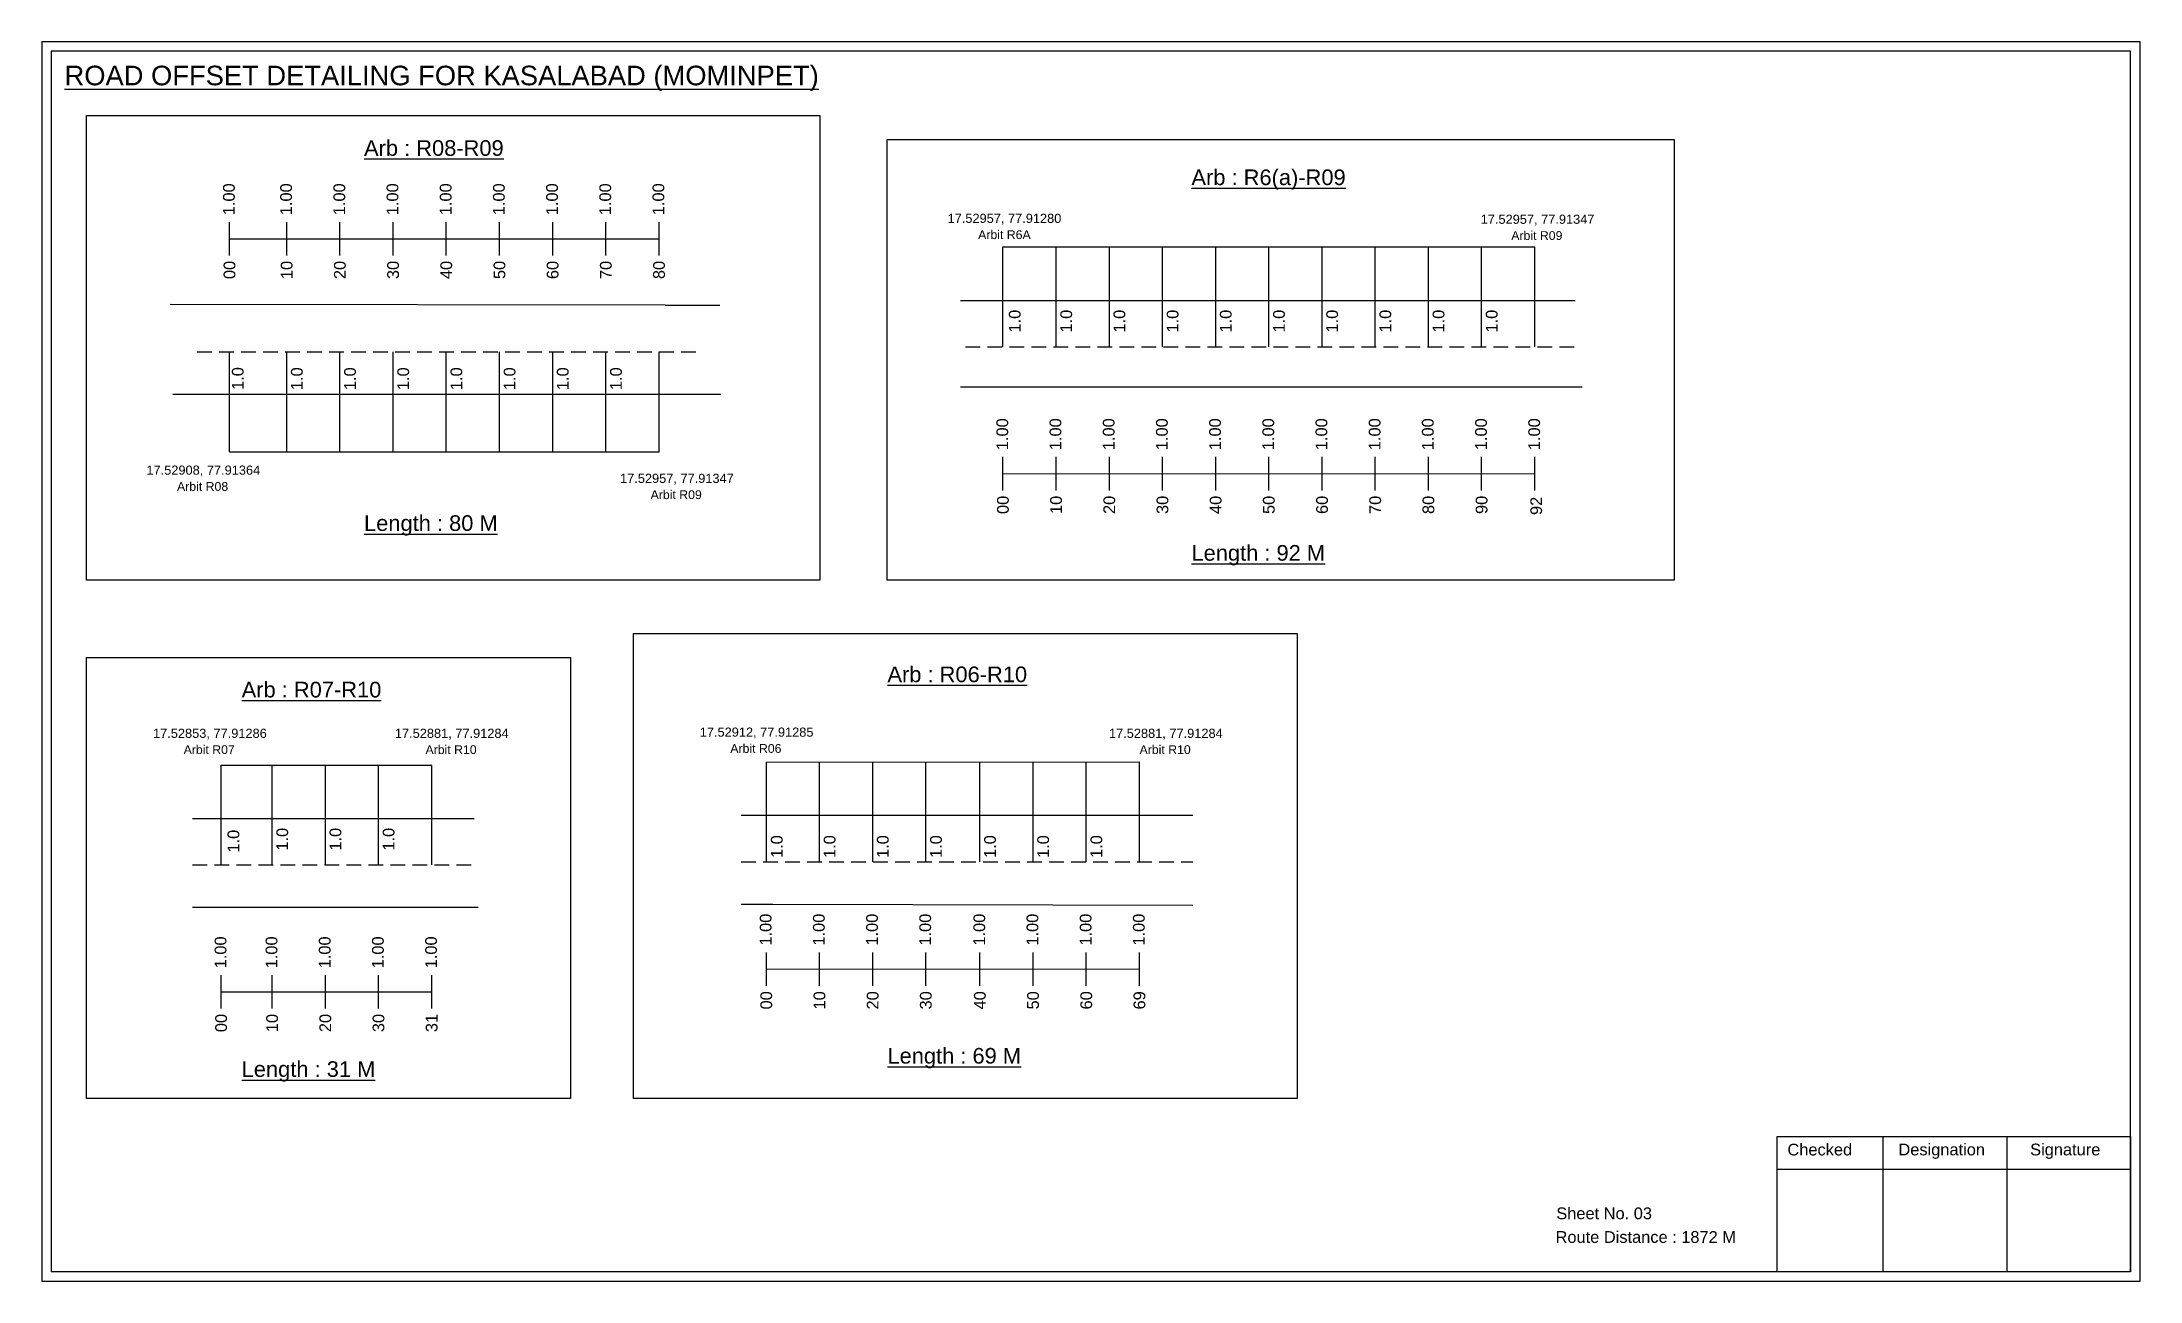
# Model space of a CAD drawing. Header units: inches. Extents: x 657 to 4707, y 164 to 1513.
# Drawn here: x 2759 to 3295, y 164 to 481 of the extents above; entities that cross this region are included whole.
import ezdxf

# ---------------------------------------------------------------- set-up
doc = ezdxf.new("R2010")
doc.units = ezdxf.units.IN
doc.header["$MEASUREMENT"] = 0
doc.linetypes.add('DASHED2', pattern=[0.375, 0.25, -0.125])
doc.layers.add('PDF_Geometry', color=7, linetype='Continuous')
doc.layers.add('PDF_Text', color=5, linetype='Continuous')
doc.styles.add('PDF Arial', font='arial.ttf')
doc.styles.get("Standard").update_dxf_attribs({"font": 'arial.ttf'})

msp = doc.modelspace()

# ---------------------------------------------------------------- texts
at = {"color": 242, "true_color": 0xcd2027}
for s, height, p in [('%%UROAD OFFSET DETAILING FOR KASALABAD (MOMINPET)', 5, (2764.78, 469.56)), ('%%UArb : R08-R09', 4, (2841.36, 451.52)), ('%%UArb : R6(a)-R09', 4, (3052.93, 444.04)), ('%%ULength : 80 M', 4, (2841.36, 355.65)), ('%%ULength : 92 M', 4, (3052.93, 348.04)), ('%%UArb : R07-R10', 4, (2810.07, 313.09)), ('%%UArb : R06-R10', 4, (2975.19, 316.99)), ('%%ULength : 31 M', 4, (2810.07, 216.09)), ('%%ULength : 69 M', 4, (2975.19, 219.49))]:
    msp.add_text(s, height=height, dxfattribs=at).set_placement(p)
at = {"color": 217, "true_color": 0x93278f}
for s, p in [('1.00', (2808.3, 436.34)), ('1.00', (2822.93, 436.34)), ('1.00', (2836.53, 436.34)), ('1.00', (2850.13, 436.34)), ('1.00', (2863.73, 436.34)), ('1.00', (2877.33, 436.34)), ('1.00', (2890.93, 436.34)), ('1.00', (2904.53, 436.34)), ('1.00', (2918.13, 436.34)), ('00', (2808.45, 420.02)), ('10', (2823.08, 420.02)), ('20', (2836.68, 420.02)), ('30', (2850.28, 420.02)), ('40', (2863.88, 420.02)), ('50', (2877.48, 420.02)), ('60', (2891.08, 420.02)), ('70', (2904.68, 420.02)), ('80', (2918.28, 420.02)), ('1.00', (3006.06, 376.29)), ('1.00', (3019.66, 376.29)), ('1.00', (3033.26, 376.29)), ('1.00', (3046.86, 376.29)), ('1.00', (3060.46, 376.29)), ('1.00', (3074.06, 376.29)), ('1.00', (3087.66, 376.29)), ('1.00', (3101.26, 376.29)), ('1.00', (3114.86, 376.29)), ('1.00', (3128.46, 376.29)), ('1.00', (3142.06, 376.29)), ('00', (3006.21, 359.97)), ('10', (3019.81, 359.97)), ('20', (3033.41, 359.97)), ('30', (3047.01, 359.97)), ('40', (3060.61, 359.97)), ('50', (3074.21, 359.97)), ('60', (3087.81, 359.97)), ('70', (3101.41, 359.97)), ('80', (3115.01, 359.97)), ('90', (3128.61, 359.97)), ('92', (3142.58, 359.72)), ('1.00', (2945.55, 249.65)), ('1.00', (2959.15, 249.65)), ('1.00', (2972.75, 249.65)), ('1.00', (2986.35, 249.65)), ('1.00', (3000.17, 249.65)), ('1.00', (3013.77, 249.65)), ('1.00', (3027.37, 249.65)), ('1.00', (3040.97, 249.65)), ('1.00', (2806.16, 243.85)), ('1.00', (2819.2, 243.85)), ('1.00', (2832.8, 243.85)), ('1.00', (2846.4, 243.85)), ('1.00', (2860, 243.85)), ('00', (2945.7, 233.33)), ('10', (2959.3, 233.33)), ('20', (2972.9, 233.33)), ('30', (2986.5, 233.33)), ('40', (3000.32, 233.33)), ('50', (3013.92, 233.33)), ('60', (3027.52, 233.33)), ('69', (3041.12, 233.33)), ('00', (2806.31, 227.53)), ('10', (2819.35, 227.53)), ('20', (2832.95, 227.53)), ('30', (2846.55, 227.53)), ('31', (2860.15, 227.53))]:
    msp.add_text(s, height=3, rotation=90, dxfattribs=at).set_placement(p)
at = {"color": 5}
for s, height, p in [('17.52957, 77.91280', 2.34, (2990.57, 434.38)), ('17.52957, 77.91347', 2.34, (3126.89, 434.15)), ('Arbit R6A', 2.246, (2998.39, 430.25)), ('Arbit R09', 2.246, (3134.71, 430.02)), ('17.52908, 77.91364', 2.34, (2785.72, 370.02)), ('17.52957, 77.91347', 2.34, (2906.82, 367.92)), ('Arbit R08', 2.246, (2793.54, 365.89)), ('Arbit R09', 2.246, (2914.64, 363.79)), ('17.52853, 77.91286', 2.34, (2787.41, 302.75)), ('Arbit R07', 2.246, (2795.23, 298.62)), ('17.52881, 77.91284', 2.34, (2849.25, 302.75)), ('Arbit R10', 2.246, (2857.07, 298.62)), ('17.52912, 77.91285', 2.34, (2927.2, 303.05)), ('Arbit R06', 2.246, (2935.02, 298.92)), ('17.52881, 77.91284', 2.34, (3031.84, 302.75)), ('Arbit R10', 2.246, (3039.66, 298.62))]:
    msp.add_text(s, height=height, dxfattribs=at).set_placement(p)
for p in [(3009.24, 406.36), (3022.4, 406.36), (3036, 406.36), (3049.6, 406.36), (3063.2, 406.36), (3076.8, 406.36), (3090.4, 406.36), (3104, 406.36), (3117.6, 406.36), (3131.2, 406.36), (2810.57, 391.69), (2825.67, 391.64), (2839.27, 391.64), (2852.87, 391.64), (2866.47, 391.64), (2880.07, 391.64), (2893.67, 391.64), (2907.27, 391.64), (2809.47, 273.43), (2821.94, 273.93), (2835.54, 273.93), (2849.14, 273.93), (2948.4, 272.05), (2961.9, 272.05), (2975.5, 272.05), (2989.1, 272.05), (3002.91, 272.05), (3016.51, 272.05), (3030.11, 272.05)]:
    msp.add_text('1.0', height=3, rotation=90).set_placement(p)
for s, p in [('Sheet No. 03', (3146.22, 179.72)), ('Route Distance : 1872 M', (3146.03, 173.67))]:
    msp.add_text(s, height=3).set_placement(p)
at = {"layer": 'PDF_Text', "color": 7, "attachment_point": 7, "style": 'PDF Arial'}
for s, insert, char_height in [('Checked', (3205.32, 195.97), 3.001), ('Designation', (3233.7, 195.13), 3.0006), ('Signature', (3267.38, 195.13), 3.001)]:
    msp.add_mtext(s, dxfattribs=dict(at, insert=insert, char_height=char_height))

# ---------------------------------------------------------------- linework, layer by layer
at = {"color": 217, "true_color": 0x93278f}
for p, q in [((2806.97, 426.05), (2806.97, 434.6)), ((2821.6, 426.05), (2821.6, 434.6)), ((2835.2, 426.05), (2835.2, 434.6)), ((2848.8, 426.05), (2848.8, 434.6)), ((2862.4, 426.05), (2862.4, 434.6)), ((2876, 426.05), (2876, 434.6)), ((2889.6, 426.05), (2889.6, 434.6)), ((2903.2, 426.05), (2903.2, 434.6)), ((2916.8, 426.05), (2916.8, 434.6)), ((2806.97, 430.33), (2916.8, 430.33)), ((3004.73, 365.99), (3004.73, 374.55)), ((3004.73, 370.26), (3140.73, 370.29)), ((3018.33, 365.99), (3018.33, 374.55)), ((3031.93, 365.99), (3031.93, 374.55)), ((3045.53, 365.99), (3045.53, 374.55)), ((3059.13, 365.99), (3059.13, 374.55)), ((3072.73, 365.99), (3072.73, 374.55)), ((3086.33, 365.99), (3086.33, 374.55)), ((3099.93, 365.99), (3099.93, 374.55)), ((3113.53, 365.99), (3113.53, 374.55)), ((3127.13, 365.99), (3127.13, 374.55)), ((3140.73, 365.99), (3140.73, 374.55)), ((2944.23, 239.36), (2944.23, 247.91)), ((2957.83, 239.36), (2957.83, 247.91)), ((2971.43, 239.36), (2971.43, 247.91)), ((2985.03, 239.36), (2985.03, 247.91)), ((2998.84, 239.36), (2998.84, 247.91)), ((3012.44, 239.36), (3012.44, 247.91)), ((3026.04, 239.36), (3026.04, 247.91)), ((3039.64, 239.36), (3039.64, 247.91)), ((2804.84, 233.56), (2804.84, 242.12)), ((2817.87, 233.56), (2817.87, 242.12)), ((2831.47, 233.56), (2831.47, 242.12)), ((2845.07, 233.56), (2845.07, 242.12)), ((2858.67, 233.56), (2858.67, 242.12)), ((2944.23, 243.63), (3039.64, 243.69)), ((2804.84, 237.83), (2858.67, 237.84))]:
    msp.add_line(p, q, dxfattribs=at)
at = {"color": 5}
for p, q in [((3004.73, 428.23), (3140.73, 428.23)), ((2806.97, 375.9), (2916.8, 375.9)), ((2804.84, 295.79), (2858.67, 295.79)), ((2944.23, 296.58), (3039.64, 296.59))]:
    msp.add_line(p, q, dxfattribs=at)
for p, q in [((3004.73, 402.69), (3004.73, 428.23)), ((3018.33, 402.69), (3018.33, 428.23)), ((3031.93, 402.69), (3031.93, 428.23)), ((3045.53, 402.69), (3045.53, 428.23)), ((3059.13, 402.69), (3059.13, 428.23)), ((3072.73, 402.69), (3072.73, 428.23)), ((3086.33, 402.69), (3086.33, 428.23)), ((3099.93, 402.69), (3099.93, 428.23)), ((3113.53, 402.69), (3113.53, 428.23)), ((3127.13, 402.69), (3127.13, 428.23)), ((3140.73, 402.69), (3140.73, 428.23)), ((2918.4, 413.32), (2791.79, 413.5)), ((2918.4, 413.32), (2932.35, 413.32)), ((2993.86, 414.57), (3151.01, 414.57)), ((2806.97, 375.9), (2806.97, 401.44)), ((2821.6, 375.9), (2821.6, 401.44)), ((2835.2, 375.9), (2835.2, 401.44)), ((2848.8, 375.9), (2848.8, 401.44)), ((2862.4, 375.9), (2862.4, 401.44)), ((2876, 375.9), (2876, 401.44)), ((2889.6, 375.9), (2889.6, 401.44)), ((2903.2, 375.9), (2903.2, 401.44)), ((2916.8, 375.9), (2916.8, 401.44)), ((3152.84, 392.39), (2993.86, 392.39)), ((2792.43, 390.64), (2918.4, 390.64)), ((2918.4, 390.64), (2932.6, 390.64)), ((2804.84, 270.26), (2804.84, 295.79)), ((2817.87, 270.26), (2817.87, 295.79)), ((2831.47, 270.26), (2831.47, 295.79)), ((2845.07, 270.26), (2845.07, 295.79)), ((2858.67, 270.26), (2858.67, 295.79)), ((2944.23, 271.05), (2944.23, 296.59)), ((2957.83, 271.05), (2957.83, 296.59)), ((2971.43, 271.05), (2971.43, 296.59)), ((2985.03, 271.05), (2985.03, 296.59)), ((2998.84, 271.05), (2998.84, 296.59)), ((3012.44, 271.05), (3012.44, 296.59)), ((3026.04, 271.05), (3026.04, 296.59)), ((3039.64, 271.05), (3039.64, 296.59)), ((2797.49, 282.14), (2869.52, 282.14)), ((3053.24, 282.93), (2937.82, 282.93)), ((2797.49, 259.46), (2870.52, 259.46)), ((2937.82, 260.25), (2945.88, 260.25)), ((2945.88, 260.25), (3053.24, 259.95))]:
    msp.add_line(p, q)
at = {"linetype": 'DASHED2', "ltscale": 15}
for p, q in [((2995.13, 402.69), (3151.01, 402.69)), ((2798.69, 401.44), (2927.38, 401.44)), ((2797.49, 270.26), (2870.02, 270.26)), ((2937.82, 271.05), (3053.24, 271.05))]:
    msp.add_line(p, q, dxfattribs=at)
for points in [[(2770.37, 461.85), (2957.93, 461.85), (2957.93, 343.03), (2770.37, 343.03)], [(2975.14, 455.71), (3176.38, 455.71), (3176.38, 343.03), (2975.14, 343.03)], [(2910.3, 329.42), (3079.92, 329.42), (3079.92, 210.6), (2910.3, 210.6)], [(2770.37, 323.28), (2894.18, 323.28), (2894.18, 210.6), (2770.37, 210.6)]]:
    msp.add_lwpolyline(points, close=True)
at = {"layer": 'PDF_Geometry'}
for points in [[(2759.01, 480.63), (2759.01, 163.92), (3295.48, 163.92), (3295.48, 480.63)], [(2761.33, 478.3), (2761.33, 166.34), (3293.06, 166.34), (3293.06, 478.3)]]:
    msp.add_lwpolyline(points, close=True, dxfattribs=at)
at = {"layer": 'PDF_Geometry', "color": 242, "true_color": 0xcc1f26}
msp.add_lwpolyline([(3293.06, 166.24), (3202.72, 166.24), (3202.72, 200.86), (3293.06, 200.86)], close=True, dxfattribs=at)
for points in [[(3229.7, 200.86), (3229.7, 166.24)], [(3261.43, 200.86), (3261.43, 166.24)], [(3202.72, 192.48), (3293.06, 192.48)]]:
    msp.add_lwpolyline(points, dxfattribs=at)

msp.set_redraw_order([(e.dxf.handle, doc.entitydb.next_handle()) for e in msp.query("TEXT MTEXT ATTDEF DIMENSION ARC_DIMENSION")])  # texts and dimensions are drawn at this point

doc.saveas('drawing.dxf')
